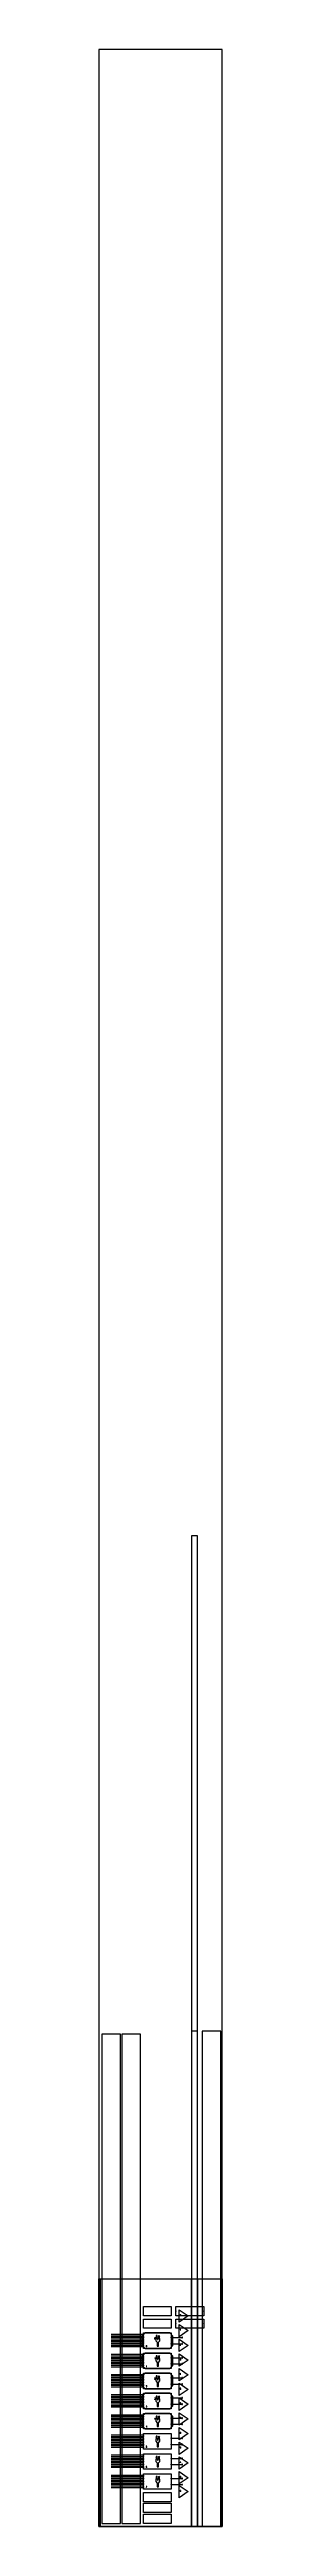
# Model space of a CAD drawing. Extents: x 0 to 8000, y -16000 to 144000.
import ezdxf

# ---------------------------------------------------------------- set-up
doc = ezdxf.new("R2010")
doc.units = 0
doc.header["$PDMODE"] = 65
doc.header["$PDSIZE"] = 40
doc.layers.add('COMMENT', color=2, linetype='CONTINUOUS')
doc.layers.add('SIMPLE', color=162, linetype='CONTINUOUS')
doc.styles.add('SIMPLEX', font='simplex')

# ---------------------------------------------------------------- blocks, each defined once
blk = doc.blocks.new('IO_CELL_REG_OUT')
at = {"layer": 'COMMENT', "linetype": 'CONTINUOUS'}
blk.add_point((5400, -4000), dxfattribs=at)
at = {"layer": 'SIMPLE', "linetype": 'CONTINUOUS'}
blk.add_line((4700, -4000), (5400, -4000), dxfattribs=at)
blk.add_point((4700, -4000), dxfattribs=at)
blk = doc.blocks.new('IO_CELL_COMB_OUT')
at = {"layer": 'COMMENT', "linetype": 'CONTINUOUS'}
blk.add_point((5400, -3800), dxfattribs=at)
at = {"layer": 'SIMPLE', "linetype": 'CONTINUOUS'}
blk.add_line((4700, -3800), (5400, -3800), dxfattribs=at)
blk.add_point((4700, -3800), dxfattribs=at)
blk = doc.blocks.new('IO_CELL_OUTPUT_ENABLE')
at = {"layer": 'SIMPLE', "linetype": 'CONTINUOUS'}
blk.add_line((2900, -3600), (800, -3600), dxfattribs=at)
blk.add_point((2900, -3600), dxfattribs=at)
blk = doc.blocks.new('IO_CELL_OUT_CLK')
at = {"layer": 'SIMPLE', "linetype": 'CONTINUOUS'}
blk.add_line((2900, -3700), (800, -3700), dxfattribs=at)
blk.add_point((2900, -3700), dxfattribs=at)
blk = doc.blocks.new('IO_CELL_OUT_CLK_ENA')
at = {"layer": 'SIMPLE', "linetype": 'CONTINUOUS'}
blk.add_line((2900, -3800), (800, -3800), dxfattribs=at)
blk.add_point((2900, -3800), dxfattribs=at)
blk = doc.blocks.new('IO_CELL_SRESET')
at = {"layer": 'SIMPLE', "linetype": 'CONTINUOUS'}
blk.add_line((2900, -3900), (800, -3900), dxfattribs=at)
blk.add_point((2900, -3900), dxfattribs=at)
blk = doc.blocks.new('IO_CELL_ARESET')
at = {"layer": 'SIMPLE', "linetype": 'CONTINUOUS'}
blk.add_line((2900, -4000), (800, -4000), dxfattribs=at)
blk.add_point((2900, -4000), dxfattribs=at)
blk = doc.blocks.new('IO_CELL_DATA_IN')
at = {"layer": 'SIMPLE', "linetype": 'CONTINUOUS'}
blk.add_line((2900, -4100), (800, -4100), dxfattribs=at)
blk.add_point((2900, -4100), dxfattribs=at)
blk = doc.blocks.new('IO_CELL_DDIO_DATA')
at = {"layer": 'SIMPLE', "linetype": 'CONTINUOUS'}
blk.add_line((2900, -4200), (800, -4200), dxfattribs=at)
blk.add_point((2900, -4200), dxfattribs=at)
blk = doc.blocks.new('IO_CELL_IN_CLK')
at = {"layer": 'SIMPLE', "linetype": 'CONTINUOUS'}
blk.add_line((2900, -4300), (800, -4300), dxfattribs=at)
blk.add_point((2900, -4300), dxfattribs=at)
blk = doc.blocks.new('IO_CELL_IN_CLK_ENA')
at = {"layer": 'SIMPLE', "linetype": 'CONTINUOUS'}
blk.add_line((2900, -4400), (800, -4400), dxfattribs=at)
blk.add_point((2900, -4400), dxfattribs=at)
blk = doc.blocks.new('IO_CELL_CORE')
at = {"layer": 'SIMPLE', "linetype": 'CONTINUOUS'}
blk.add_lwpolyline([(3700, -3850), (3700, -4000), (3775, -4100), (3775, -4350), (3875, -4350), (3875, -4100), (3950, -4000), (3950, -3850), (3700, -3850)], close=True, dxfattribs=at)
blk.add_point((3825, -3900), dxfattribs=at)
blk = doc.blocks.new('IO_CELL_CORE_OUT')
at = {"layer": 'SIMPLE', "linetype": 'CONTINUOUS'}
blk.add_lwpolyline([(3875, -3800), (3925, -3800), (3925, -3725), (3950, -3725), (3900, -3675), (3850, -3725), (3875, -3725), (3875, -3800)], close=True, dxfattribs=at)
blk = doc.blocks.new('IO_CELL_CORE_IN')
at = {"layer": 'SIMPLE', "linetype": 'CONTINUOUS'}
blk.add_lwpolyline([(3700, -3750), (3750, -3800), (3800, -3750), (3775, -3750), (3775, -3675), (3725, -3675), (3725, -3750), (3700, -3750)], close=True, dxfattribs=at)
blk = doc.blocks.new('IO_CELL_YGR')
at = {"layer": 'COMMENT', "color": 1, "linetype": 'CONTINUOUS'}
blk.add_point((2900, -4000), dxfattribs=at)
at = {"layer": 'SIMPLE', "linetype": 'CONTINUOUS'}
blk.add_lwpolyline([(2900, -3500), (4700, -3500), (4700, -4500), (2900, -4500)], close=True, dxfattribs=at)
for name, p in [('IO_CELL_OUTPUT_ENABLE', (0, 0)), ('IO_CELL_OUT_CLK', (0, 0)), ('IO_CELL_OUT_CLK_ENA', (0, 0)), ('IO_CELL_SRESET', (0, 0)), ('IO_CELL_ARESET', (0, 0)), ('IO_CELL_DATA_IN', (0, 0)), ('IO_CELL_DDIO_DATA', (0, 0)), ('IO_CELL_IN_CLK', (0, 0)), ('IO_CELL_IN_CLK_ENA', (0, 0)), ('IO_CELL_CORE_IN', (0, 0)), ('IO_CELL_CORE', (0, 0)), ('IO_CELL_CORE_OUT', (0, 0)), ('IO_CELL_COMB_OUT', (0, 0)), ('IO_CELL_REG_OUT', (0, -200))]:
    blk.add_blockref(name, p, dxfattribs=at)
at = {"layer": 'SIMPLE', "linetype": 'CONTINUOUS', "style": 'SIMPLEX'}
blk.add_attdef('index', (3050, -4400), '', height=100, dxfattribs=at)
blk = doc.blocks.new('IO_GROUP_HSSI_CMU_CLOCK_DIVIDER')
at = {"layer": 'SIMPLE', "linetype": 'CONTINUOUS'}
blk.add_lwpolyline([(1000, -1600), (2800, -1600), (2800, -2200), (1000, -2200)], close=True, dxfattribs=at)
blk = doc.blocks.new('IO_GROUP_HSSI_CALIBRATION_BLOCK')
at = {"layer": 'SIMPLE', "linetype": 'CONTINUOUS'}
blk.add_lwpolyline([(1000, -2400), (2800, -2400), (2800, -3000), (1000, -3000)], close=True, dxfattribs=at)
blk = doc.blocks.new('IO_GROUP_HSSI_CMU_PLL')
at = {"layer": 'SIMPLE', "linetype": 'CONTINUOUS'}
blk.add_lwpolyline([(4200, -15600), (4400, -15400), (4400, -14800), (4200, -14600), (2600, -14600), (2400, -14800), (2400, -15400), (2600, -15600), (4200, -15600)], close=True, dxfattribs=at)
at = {"layer": 'SIMPLE', "linetype": 'CONTINUOUS', "style": 'SIMPLEX'}
blk.add_attdef('index', (3200, -15000), '', height=100, dxfattribs=at)
blk = doc.blocks.new('IO_GROUP_CLKBUBLOCK')
at = {"layer": 'SIMPLE', "linetype": 'CONTINUOUS'}
blk.add_lwpolyline([(1400, -14600), (2000, -15000), (1400, -15400), (1400, -14600)], close=True, dxfattribs=at)
at = {"layer": 'SIMPLE', "linetype": 'CONTINUOUS', "style": 'SIMPLEX'}
blk.add_attdef('index', (1450, -15000), '', height=100, dxfattribs=at)
blk = doc.blocks.new('IO_GROUP_HSSI_CMU_1H')
at = {"layer": 'SIMPLE', "linetype": 'CONTINUOUS'}
blk.add_lwpolyline([(5600, 0), (6000, 0), (6000, -16000), (5600, -16000)], close=True, dxfattribs=at)
blk = doc.blocks.new('IO_GROUP_HSSI_CMU_3H')
at = {"layer": 'SIMPLE', "linetype": 'CONTINUOUS'}
blk.add_lwpolyline([(5600, -16000), (6000, -16000), (6000, 16000), (5600, 16000)], close=True, dxfattribs=at)
blk = doc.blocks.new('IO_GROUP_HSSI_CMU_4H')
at = {"layer": 'SIMPLE', "linetype": 'CONTINUOUS'}
blk.add_lwpolyline([(5600, -16000), (6000, -16000), (6000, 48000), (5600, 48000)], close=True, dxfattribs=at)
blk = doc.blocks.new('IO_GROUP_HSSI_REF_CLOCK_DIVIDER')
at = {"layer": 'SIMPLE', "linetype": 'CONTINUOUS'}
blk.add_lwpolyline([(4800, -13800), (6600, -13800), (6600, -14400), (4800, -14400)], close=True, dxfattribs=at)
blk = doc.blocks.new('TERMINATION_BLOCK')
at = {"layer": 'SIMPLE', "linetype": 'CONTINUOUS'}
blk.add_lwpolyline([(2600, -13800), (4400, -13800), (4400, -14400), (2600, -14400)], close=True, dxfattribs=at)
blk = doc.blocks.new('IO_GROUP_HSSI_XGM')
at = {"layer": 'SIMPLE', "linetype": 'CONTINUOUS'}
blk.add_lwpolyline([(5000, -14200), (6800, -14200), (6800, -14800), (5000, -14800)], close=True, dxfattribs=at)
blk = doc.blocks.new('IO_GROUP_HSSI_QUAD')
at = {"layer": 'SIMPLE', "linetype": 'CONTINUOUS'}
blk.add_lwpolyline([(0, -16000), (8000, -16000), (8000, 144000), (0, 144000)], close=True, dxfattribs=at)
blk = doc.blocks.new('IO_GROUP_HSSI_CMU_2H')
at = {"layer": 'SIMPLE', "linetype": 'CONTINUOUS'}
blk.add_lwpolyline([(7900, 16000), (6700, 16000), (6700, -16000), (7900, -16000)], close=True, dxfattribs=at)
blk = doc.blocks.new('IO_GROUP_HSSI_TX')
at = {"layer": 'SIMPLE', "linetype": 'CONTINUOUS'}
blk.add_lwpolyline([(2700, 15800), (1500, 15800), (1500, -15800), (2700, -15800)], close=True, dxfattribs=at)
blk = doc.blocks.new('IO_GROUP_HSSI_RX')
at = {"layer": 'SIMPLE', "linetype": 'CONTINUOUS'}
blk.add_lwpolyline([(1300, 15800), (100, 15800), (100, -15800), (1300, -15800)], close=True, dxfattribs=at)
blk = doc.blocks.new('SERDES_BLOCK_TX_IN_PORT')
at = {"layer": 'SIMPLE', "linetype": 'CONTINUOUS'}
blk.add_point((5000, -2100), dxfattribs=at)
blk = doc.blocks.new('SERDES_BLOCK_TX_OUT_PORT')
at = {"layer": 'SIMPLE', "linetype": 'CONTINUOUS'}
blk.add_point((6800, -2100), dxfattribs=at)
blk = doc.blocks.new('SERDES_BLOCK_TX')
at = {"layer": 'SIMPLE', "linetype": 'CONTINUOUS'}
blk.add_lwpolyline([(5000, -1800), (6800, -1800), (6800, -2400), (5000, -2400)], close=True, dxfattribs=at)
for name in ['SERDES_BLOCK_TX_IN_PORT', 'SERDES_BLOCK_TX_OUT_PORT']:
    blk.add_blockref(name, (0, 0), dxfattribs=at)
blk = doc.blocks.new('SERDES_BLOCK_RX_IN_PORT')
at = {"layer": 'SIMPLE', "linetype": 'CONTINUOUS'}
blk.add_point((5000, -2900), dxfattribs=at)
blk = doc.blocks.new('SERDES_BLOCK_RX_OUT_PORT')
at = {"layer": 'SIMPLE', "linetype": 'CONTINUOUS'}
blk.add_point((6800, -2900), dxfattribs=at)
blk = doc.blocks.new('SERDES_BLOCK_RX')
at = {"layer": 'SIMPLE', "linetype": 'CONTINUOUS'}
blk.add_lwpolyline([(5000, -2600), (6800, -2600), (6800, -3200), (5000, -3200)], close=True, dxfattribs=at)
for name in ['SERDES_BLOCK_RX_IN_PORT', 'SERDES_BLOCK_RX_OUT_PORT']:
    blk.add_blockref(name, (0, 0), dxfattribs=at)
blk = doc.blocks.new('IO_GROUP_YGR')
at = {"layer": 'COMMENT', "linetype": 'CONTINUOUS'}
blk.add_lwpolyline([(0, 0), (8000, 0), (8000, -16000), (0, -16000)], close=True, dxfattribs=at)
at = {"layer": 'COMMENT', "color": 1, "linetype": 'CONTINUOUS'}
blk.add_point((2900, -9200), dxfattribs=at)
at = {"layer": 'SIMPLE', "linetype": 'CONTINUOUS'}
for points in [[(0, 0), (8000, 0), (8000, -16000), (0, -16000)], [(100, -16000), (0, -16000), (0, 0), (100, 0)]]:
    blk.add_lwpolyline(points, close=True, dxfattribs=at)
for name, p in [('IO_GROUP_HSSI_QUAD', (0, 0)), ('IO_GROUP_HSSI_CMU_4H', (400, 0)), ('IO_GROUP_HSSI_CMU_3H', (400, 0)), ('IO_GROUP_HSSI_CMU_2H', (0, 0)), ('IO_GROUP_HSSI_RX', (100, 0)), ('IO_GROUP_HSSI_TX', (0, 0)), ('IO_GROUP_HSSI_CMU_1H', (400, 0)), ('IO_GROUP_HSSI_CMU_1H', (400, 0)), ('IO_GROUP_HSSI_CMU_CLOCK_DIVIDER', (1900, -200)), ('IO_GROUP_HSSI_CALIBRATION_BLOCK', (1900, -200)), ('SERDES_BLOCK_TX', (0, 0)), ('SERDES_BLOCK_RX', (0, 0)), ('TERMINATION_BLOCK', (300, 0)), ('IO_GROUP_HSSI_XGM', (-2100, -300)), ('IO_GROUP_HSSI_REF_CLOCK_DIVIDER', (-1900, -1400))]:
    blk.add_blockref(name, p, dxfattribs=at)
for name, p, values in [('IO_GROUP_CLKBUBLOCK', (3800, 12600), {'index': '0'}), ('IO_GROUP_CLKBUBLOCK', (3800, 11650), {'index': '1'}), ('IO_CELL_YGR', (0, 0), {'index': '0'}), ('IO_CELL_YGR', (0, -1300), {'index': '1'}), ('IO_GROUP_HSSI_CMU_PLL', (400, 11100), {'index': '0'}), ('IO_GROUP_HSSI_CMU_PLL', (400, 9800), {'index': '1'}), ('IO_GROUP_CLKBUBLOCK', (3800, 10700), {'index': '2'}), ('IO_CELL_YGR', (0, -2600), {'index': '2'}), ('IO_GROUP_HSSI_CMU_PLL', (400, 8500), {'index': '2'}), ('IO_GROUP_CLKBUBLOCK', (3800, 9750), {'index': '3'}), ('IO_GROUP_CLKBUBLOCK', (3800, 8800), {'index': '4'}), ('IO_CELL_YGR', (0, -3900), {'index': '3'}), ('IO_GROUP_HSSI_CMU_PLL', (400, 7200), {'index': '3'}), ('IO_GROUP_CLKBUBLOCK', (3800, 7850), {'index': '5'}), ('IO_GROUP_CLKBUBLOCK', (3800, 6900), {'index': '6'}), ('IO_CELL_YGR', (0, -5200), {'index': '4'}), ('IO_GROUP_HSSI_CMU_PLL', (400, 5900), {'index': '4'}), ('IO_GROUP_CLKBUBLOCK', (3800, 5950), {'index': '7'}), ('IO_GROUP_CLKBUBLOCK', (3800, 5000), {'index': '8'}), ('IO_CELL_YGR', (0, -6500), {'index': '5'}), ('IO_GROUP_CLKBUBLOCK', (3800, 4050), {'index': '9'}), ('IO_CELL_YGR', (0, -7800), {'index': '6'}), ('IO_CELL_YGR', (0, -9100), {'index': '7'}), ('IO_GROUP_CLKBUBLOCK', (3800, 3100), {'index': 'A'}), ('IO_GROUP_CLKBUBLOCK', (3800, 2150), {'index': 'B'}), ('IO_GROUP_CLKBUBLOCK', (3800, 1250), {'index': 'C'})]:
    blk.add_blockref(name, p, dxfattribs=at).add_auto_attribs(values)
at = {"layer": 'SIMPLE', "linetype": 'CONTINUOUS', "style": 'SIMPLEX'}
blk.add_attdef('index', (3050, -9600), '', height=100, dxfattribs=at)

msp = doc.modelspace()

# ---------------------------------------------------------------- block references
at = {"layer": 'SIMPLE', "linetype": 'CONTINUOUS'}
msp.add_blockref('IO_GROUP_YGR', (0, 0), dxfattribs=at)

doc.saveas('drawing.dxf')
